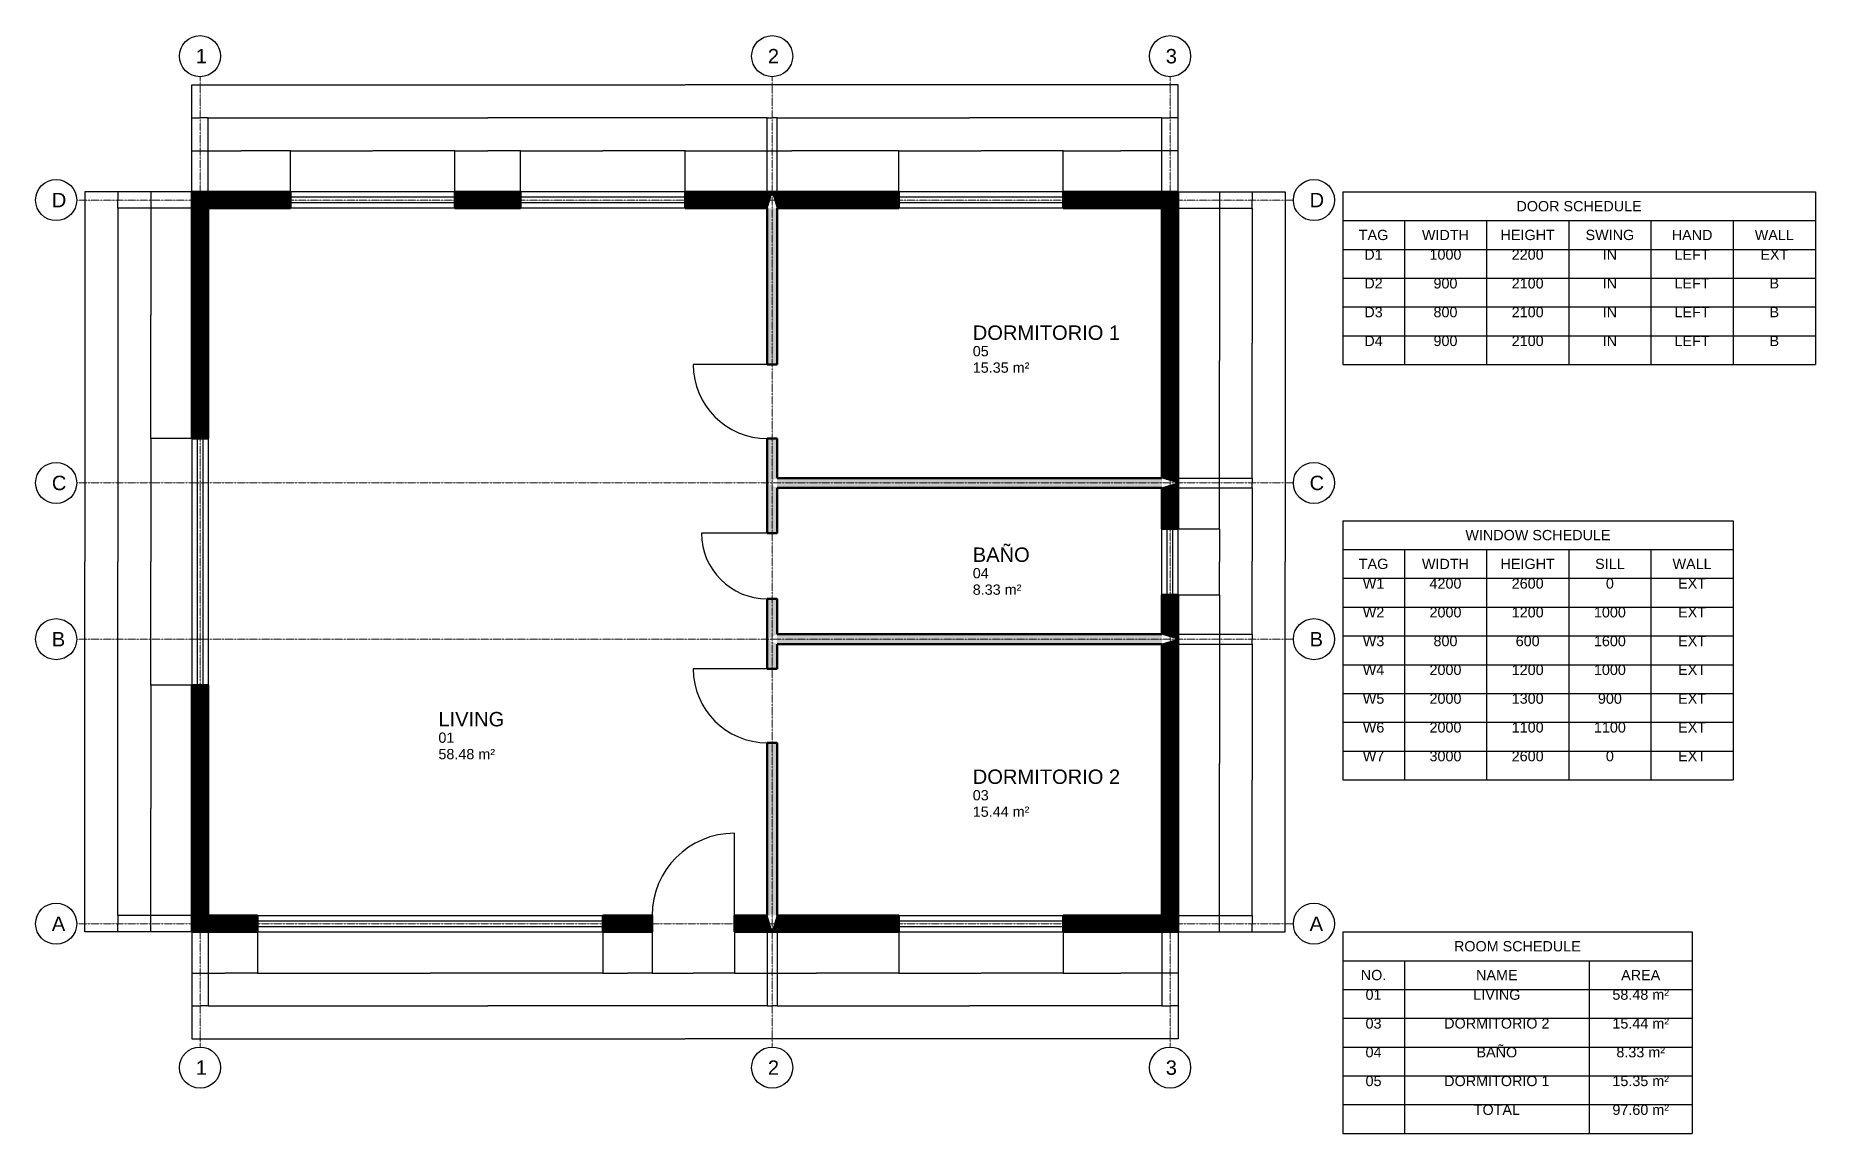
# Model space of a CAD drawing. Header units: millimetres. Extents: x -1900 to 19750, y -2450 to 10900.
import ezdxf

# ---------------------------------------------------------------- set-up
doc = ezdxf.new("R2010")
doc.units = ezdxf.units.MM
doc.header["$MEASUREMENT"] = 0
doc.linetypes.add('CENTER', pattern=[2, 1.25, -0.25, 0.25, -0.25])
for name, color, linetype, lineweight in [('A-DIMEN-T-N', 2, 'Continuous', 18), ('A-DOOR-E-N', 3, 'Continuous', 25), ('A-GRID-E-N', 1, 'CENTER', 18), ('A-ROOM-T-N', 7, 'Continuous', 25), ('A-SYMB-T-N', 7, 'Continuous', 25), ('A-WALL-E-N', 7, 'Continuous', 50), ('A-WALL-H-N', 8, 'Continuous', 13), ('A-WIND-E-N', 4, 'Continuous', 25)]:
    doc.layers.add(name, color=color, linetype=linetype, lineweight=lineweight)
doc.styles.get("Standard").update_dxf_attribs({"font": 'arial.ttf'})
doc.dimstyles.get("Standard").update_dxf_attribs({"dimtxt": 0.18, "dimasz": 0.18, "dimexe": 0.18, "dimexo": 0.0625, "dimgap": 0.09, "dimtad": 0, "dimtih": 1, "dimtoh": 1, "dimdec": 4, "dimzin": 0, "dimdsep": 46, "dimtxsty": 'Standard', "dimcen": 0.09, "dimadec": 0, "dimazin": 0, "dimtfac": 1, "dimtdec": 4, "dimtofl": 0, "dimtmove": 0, "dimatfit": 3, "dimfxl": 1, "dimtolj": 1, "dimtzin": 0, "dimarcsym": 0})
pattern_1 = [(37.5, (0, 0), (-0.0629933581096082, 1.926823769013158), [0, -1.52, 0, -1.7, 0, -1.625]), (7.499999999999999, (0, 0), (1.769776705267727, 2.82214606522974), [0, -0.82, 0, -1.37, 0, -0.525]), (327.5, (-1.229999999999999, 0), (3.114141861751495, 0.0056590535369649), [0, -0.5, 0, -1.8, 0, -2.35]), (317.5, (-1.229999999999999, 0), (3.006126604572293, 0.8776755649342494), [0, -0.25, 0, -1.179999999999999, 0, -1.35])]
pattern_2 = [(45, (0, 0), (-1.767766952966368, 1.767766952966368), [])]

msp = doc.modelspace()

# ---------------------------------------------------------------- texts
at = {"layer": 'A-ROOM-T-N'}
for s, height, p in [('DORMITORIO 1', 175, (9500, 7200)), ('05', 125, (9500, 7000)), ('15.35 m²', 125, (9500, 6800)), ('BAÑO', 175, (9500, 4500)), ('04', 125, (9500, 4300)), ('8.33 m²', 125, (9500, 4100)), ('LIVING', 175, (3000, 2500)), ('01', 125, (3000, 2300)), ('58.48 m²', 125, (3000, 2100)), ('DORMITORIO 2', 175, (9500, 1800)), ('03', 125, (9500, 1600)), ('15.44 m²', 125, (9500, 1400))]:
    msp.add_text(s, height=height, dxfattribs=at).set_placement(p)
at = {"layer": 'A-SYMB-T-N'}
for s, p in [('1', (47.5, 10562.5)), ('2', (7007.5, 10562.5)), ('3', (11847.5, 10562.5)), ('D', (-1702.5, 8812.5)), ('D', (13597.5, 8812.5)), ('C', (-1702.5, 5372.5)), ('C', (13597.5, 5372.5)), ('B', (-1702.5, 3472.5)), ('B', (13597.5, 3472.5)), ('A', (-1702.5, 12.5)), ('A', (13597.5, 12.5)), ('1', (47.5, -1737.5)), ('2', (7007.5, -1737.5)), ('3', (11847.5, -1737.5))]:
    msp.add_text(s, height=175, dxfattribs=at).set_placement(p)

# ---------------------------------------------------------------- blocks, each defined once
blk = doc.blocks.new('*D1')
at = {"layer": 'A-DIMEN-T-N', "color": 0, "lineweight": -2, "transparency": 16777216}
for p, q in [((0, -0.0625), (-3.06e-14, -500.18)), ((800, -0.0625), (800, -500.18)), ((0.1799999999999694, -500), (399.3967053206003, -500)), ((799.82, -500), (400.6032946793997, -500))]:
    blk.add_line(p, q, dxfattribs=at)
at = {"layer": 'A-DIMEN-T-N', "color": 0, "transparency": 16777216}
for points in [[(0.1799999999999694, -499.97), (0.1799999999999694, -500.03), (-3.06e-14, -500)], [(799.82, -499.97), (799.82, -500.03), (800, -500)]]:
    blk.add_solid(points, dxfattribs=at)
at = {"layer": 'Defpoints', "color": 0, "transparency": 16777216}
for p in [(0, 0), (800, 0), (800, -500)]:
    blk.add_point(p, dxfattribs=at)
at = {"layer": 'A-DIMEN-T-N', "color": 0, "transparency": 16777216, "insert": (400, -500), "char_height": 0.18, "attachment_point": 5}
blk.add_mtext('\\A1;800.0000', dxfattribs=at)
blk = doc.blocks.new('*D2')
at = {"layer": 'A-DIMEN-T-N', "color": 0, "lineweight": -2, "transparency": 16777216}
for p, q in [((800, -0.0625), (800, -500.18)), ((5000, -0.0625), (5000, -500.18)), ((800.18, -500), (2899.323281036835, -500)), ((4999.819999999999, -500), (2900.676718963165, -500))]:
    blk.add_line(p, q, dxfattribs=at)
at = {"layer": 'A-DIMEN-T-N', "color": 0, "transparency": 16777216}
for points in [[(800.18, -499.97), (800.18, -500.03), (800, -500)], [(4999.819999999999, -499.97), (4999.819999999999, -500.03), (5000, -500)]]:
    blk.add_solid(points, dxfattribs=at)
at = {"layer": 'Defpoints', "color": 0, "transparency": 16777216}
for p in [(800, 0), (5000, 0), (5000, -500)]:
    blk.add_point(p, dxfattribs=at)
at = {"layer": 'A-DIMEN-T-N', "color": 0, "transparency": 16777216, "insert": (2900, -500), "char_height": 0.18, "attachment_point": 5}
blk.add_mtext('\\A1;4200.0000', dxfattribs=at)
blk = doc.blocks.new('*D3')
at = {"layer": 'A-DIMEN-T-N', "color": 0, "lineweight": -2, "transparency": 16777216}
for p, q in [((5000, -0.0625), (5000, -500.18)), ((5600, -0.0625), (5600, -500.18)), ((5000.18, -500), (5299.396336971351, -500)), ((5599.82, -500), (5300.603663028649, -500))]:
    blk.add_line(p, q, dxfattribs=at)
at = {"layer": 'A-DIMEN-T-N', "color": 0, "transparency": 16777216}
for points in [[(5000.18, -499.97), (5000.18, -500.03), (5000, -500)], [(5599.82, -499.97), (5599.82, -500.03), (5600, -500)]]:
    blk.add_solid(points, dxfattribs=at)
at = {"layer": 'Defpoints', "color": 0, "transparency": 16777216}
for p in [(5000, 0), (5600, 0), (5600, -500)]:
    blk.add_point(p, dxfattribs=at)
at = {"layer": 'A-DIMEN-T-N', "color": 0, "transparency": 16777216, "insert": (5300, -500), "char_height": 0.18, "attachment_point": 5}
blk.add_mtext('\\A1;600.0000', dxfattribs=at)
blk = doc.blocks.new('*D4')
at = {"layer": 'A-DIMEN-T-N', "color": 0, "lineweight": -2, "transparency": 16777216}
for p, q in [((5600, -0.0625), (5600, -500.18)), ((6600, -0.0625), (6600, -500.18)), ((5600.18, -500), (6099.335375170532, -500)), ((6599.82, -500), (6100.664624829469, -500))]:
    blk.add_line(p, q, dxfattribs=at)
at = {"layer": 'A-DIMEN-T-N', "color": 0, "transparency": 16777216}
for points in [[(5600.18, -499.97), (5600.18, -500.03), (5600, -500)], [(6599.82, -499.97), (6599.82, -500.03), (6600, -500)]]:
    blk.add_solid(points, dxfattribs=at)
at = {"layer": 'Defpoints', "color": 0, "transparency": 16777216}
for p in [(5600, 0), (6600, 0), (6600, -500)]:
    blk.add_point(p, dxfattribs=at)
at = {"layer": 'A-DIMEN-T-N', "color": 0, "transparency": 16777216, "insert": (6100, -500), "char_height": 0.18, "attachment_point": 5}
blk.add_mtext('\\A1;1000.0000', dxfattribs=at)
blk = doc.blocks.new('*D5')
at = {"layer": 'A-DIMEN-T-N', "color": 0, "lineweight": -2, "transparency": 16777216}
for p, q in [((6600, -0.0625), (6600, -500.18)), ((8600, -0.0625), (8600, -500.18)), ((6600.18, -500), (7599.32536834925, -500)), ((8599.82, -500), (7600.67463165075, -500))]:
    blk.add_line(p, q, dxfattribs=at)
at = {"layer": 'A-DIMEN-T-N', "color": 0, "transparency": 16777216}
for points in [[(6600.18, -499.97), (6600.18, -500.03), (6600, -500)], [(8599.82, -499.97), (8599.82, -500.03), (8600, -500)]]:
    blk.add_solid(points, dxfattribs=at)
at = {"layer": 'Defpoints', "color": 0, "transparency": 16777216}
for p in [(6600, 0), (8600, 0), (8600, -500)]:
    blk.add_point(p, dxfattribs=at)
at = {"layer": 'A-DIMEN-T-N', "color": 0, "transparency": 16777216, "insert": (7600, -500), "char_height": 0.18, "attachment_point": 5}
blk.add_mtext('\\A1;2000.0000', dxfattribs=at)
blk = doc.blocks.new('*D6')
at = {"layer": 'A-DIMEN-T-N', "color": 0, "lineweight": -2, "transparency": 16777216}
for p, q in [((8600, -0.0625), (8600, -500.18)), ((10600, -0.0625), (10600, -500.18)), ((8600.179999999998, -500), (9599.32536834925, -500)), ((10599.82, -500), (9600.67463165075, -500))]:
    blk.add_line(p, q, dxfattribs=at)
at = {"layer": 'A-DIMEN-T-N', "color": 0, "transparency": 16777216}
for points in [[(8600.179999999998, -499.97), (8600.179999999998, -500.03), (8600, -500)], [(10599.82, -499.97), (10599.82, -500.03), (10600, -500)]]:
    blk.add_solid(points, dxfattribs=at)
at = {"layer": 'Defpoints', "color": 0, "transparency": 16777216}
for p in [(8600, 0), (10600, 0), (10600, -500)]:
    blk.add_point(p, dxfattribs=at)
at = {"layer": 'A-DIMEN-T-N', "color": 0, "transparency": 16777216, "insert": (9600, -500), "char_height": 0.18, "attachment_point": 5}
blk.add_mtext('\\A1;2000.0000', dxfattribs=at)
blk = doc.blocks.new('*D7')
at = {"layer": 'A-DIMEN-T-N', "color": 0, "lineweight": -2, "transparency": 16777216}
for p, q in [((10600, -0.0625), (10600, -500.18)), ((12000, -0.0625), (12000, -500.18)), ((10600.18, -500), (11299.33537517053, -500)), ((11999.82, -500), (11300.66462482947, -500))]:
    blk.add_line(p, q, dxfattribs=at)
at = {"layer": 'A-DIMEN-T-N', "color": 0, "transparency": 16777216}
for points in [[(10600.18, -499.97), (10600.18, -500.03), (10600, -500)], [(11999.82, -499.97), (11999.82, -500.03), (12000, -500)]]:
    blk.add_solid(points, dxfattribs=at)
at = {"layer": 'Defpoints', "color": 0, "transparency": 16777216}
for p in [(10600, 0), (12000, 0), (12000, -500)]:
    blk.add_point(p, dxfattribs=at)
at = {"layer": 'A-DIMEN-T-N', "color": 0, "transparency": 16777216, "insert": (11300, -500), "char_height": 0.18, "attachment_point": 5}
blk.add_mtext('\\A1;1400.0000', dxfattribs=at)
blk = doc.blocks.new('*D8')
at = {"layer": 'A-DIMEN-T-N', "color": 0, "lineweight": -2, "transparency": 16777216}
for p, q in [((0, -0.0625), (-5.51e-14, -900.18)), ((200, -0.0625), (199.9999999999999, -900.18)), ((0.1799999999999449, -900), (99.3952933151432, -900)), ((199.8199999999999, -900), (100.6047066848567, -900))]:
    blk.add_line(p, q, dxfattribs=at)
at = {"layer": 'A-DIMEN-T-N', "color": 0, "transparency": 16777216}
for points in [[(0.1799999999999449, -899.97), (0.1799999999999449, -900.0299999999999), (-5.51e-14, -900)], [(199.8199999999999, -899.97), (199.8199999999999, -900.0299999999999), (199.9999999999999, -900)]]:
    blk.add_solid(points, dxfattribs=at)
at = {"layer": 'Defpoints', "color": 0, "transparency": 16777216}
for p in [(0, 0), (200, 0), (199.9999999999999, -900)]:
    blk.add_point(p, dxfattribs=at)
at = {"layer": 'A-DIMEN-T-N', "color": 0, "transparency": 16777216, "insert": (99.99999999999994, -900), "char_height": 0.18, "attachment_point": 5}
blk.add_mtext('\\A1;200.0000', dxfattribs=at)
blk = doc.blocks.new('*D9')
at = {"layer": 'A-DIMEN-T-N', "color": 0, "lineweight": -2, "transparency": 16777216}
for p, q in [((200, -0.0625), (199.9999999999999, -900.18)), ((7000, -0.0625), (7000, -900.18)), ((200.1799999999999, -900), (3599.326412005457, -900)), ((6999.819999999999, -900), (3600.673587994543, -900))]:
    blk.add_line(p, q, dxfattribs=at)
at = {"layer": 'A-DIMEN-T-N', "color": 0, "transparency": 16777216}
for points in [[(200.1799999999999, -899.97), (200.1799999999999, -900.0299999999999), (199.9999999999999, -900)], [(6999.819999999999, -899.97), (6999.819999999999, -900.0299999999999), (7000, -900)]]:
    blk.add_solid(points, dxfattribs=at)
at = {"layer": 'Defpoints', "color": 0, "transparency": 16777216}
for p in [(200, 0), (7000, 0), (7000, -900)]:
    blk.add_point(p, dxfattribs=at)
at = {"layer": 'A-DIMEN-T-N', "color": 0, "transparency": 16777216, "insert": (3600, -900), "char_height": 0.18, "attachment_point": 5}
blk.add_mtext('\\A1;6800.0000', dxfattribs=at)
blk = doc.blocks.new('*D10')
at = {"layer": 'A-DIMEN-T-N', "color": 0, "lineweight": -2, "transparency": 16777216}
for p, q in [((7000, -0.0625), (7000, -900.18)), ((7120, -0.0625), (7120, -900.18)), ((7000.18, -900), (7059.405300136425, -900)), ((7119.82, -900), (7060.594699863575, -900))]:
    blk.add_line(p, q, dxfattribs=at)
at = {"layer": 'A-DIMEN-T-N', "color": 0, "transparency": 16777216}
for points in [[(7000.18, -899.97), (7000.18, -900.0299999999999), (7000, -900)], [(7119.82, -899.97), (7119.82, -900.0299999999999), (7120, -900)]]:
    blk.add_solid(points, dxfattribs=at)
at = {"layer": 'Defpoints', "color": 0, "transparency": 16777216}
for p in [(7000, 0), (7120, 0), (7120, -900)]:
    blk.add_point(p, dxfattribs=at)
at = {"layer": 'A-DIMEN-T-N', "color": 0, "transparency": 16777216, "insert": (7060, -900), "char_height": 0.18, "attachment_point": 5}
blk.add_mtext('\\A1;120.0000', dxfattribs=at)
blk = doc.blocks.new('*D11')
at = {"layer": 'A-DIMEN-T-N', "color": 0, "lineweight": -2, "transparency": 16777216}
for p, q in [((7120, -0.0625), (7120, -900.18)), ((11800, -0.0625), (11800, -900.18)), ((7120.180000000001, -900), (9459.323281036835, -900)), ((11799.82, -900), (9460.676718963165, -900))]:
    blk.add_line(p, q, dxfattribs=at)
at = {"layer": 'A-DIMEN-T-N', "color": 0, "transparency": 16777216}
for points in [[(7120.180000000001, -899.97), (7120.180000000001, -900.0299999999999), (7120, -900)], [(11799.82, -899.97), (11799.82, -900.0299999999999), (11800, -900)]]:
    blk.add_solid(points, dxfattribs=at)
at = {"layer": 'Defpoints', "color": 0, "transparency": 16777216}
for p in [(7120, 0), (11800, 0), (11800, -900)]:
    blk.add_point(p, dxfattribs=at)
at = {"layer": 'A-DIMEN-T-N', "color": 0, "transparency": 16777216, "insert": (9460, -900), "char_height": 0.18, "attachment_point": 5}
blk.add_mtext('\\A1;4680.0000', dxfattribs=at)
blk = doc.blocks.new('*D12')
at = {"layer": 'A-DIMEN-T-N', "color": 0, "lineweight": -2, "transparency": 16777216}
for p, q in [((11800, -0.0625), (11800, -900.18)), ((12000, -0.0625), (12000, -900.18)), ((11800.18, -900), (11899.39529331514, -900)), ((11999.82, -900), (11900.60470668485, -900))]:
    blk.add_line(p, q, dxfattribs=at)
at = {"layer": 'A-DIMEN-T-N', "color": 0, "transparency": 16777216}
for points in [[(11800.18, -899.97), (11800.18, -900.0299999999999), (11800, -900)], [(11999.82, -899.97), (11999.82, -900.0299999999999), (12000, -900)]]:
    blk.add_solid(points, dxfattribs=at)
at = {"layer": 'Defpoints', "color": 0, "transparency": 16777216}
for p in [(11800, 0), (12000, 0), (12000, -900)]:
    blk.add_point(p, dxfattribs=at)
at = {"layer": 'A-DIMEN-T-N', "color": 0, "transparency": 16777216, "insert": (11900, -900), "char_height": 0.18, "attachment_point": 5}
blk.add_mtext('\\A1;200.0000', dxfattribs=at)
blk = doc.blocks.new('*D13')
at = {"layer": 'A-DIMEN-T-N', "color": 0, "lineweight": -2, "transparency": 16777216}
for p, q in [((0, -0.0625), (-7.96e-14, -1300.18)), ((12000, -0.0625), (12000, -1300.18)), ((0.1799999999999204, -1300), (5999.265450204639, -1300)), ((11999.82, -1300), (6000.734549795361, -1300))]:
    blk.add_line(p, q, dxfattribs=at)
at = {"layer": 'A-DIMEN-T-N', "color": 0, "transparency": 16777216}
for points in [[(0.1799999999999204, -1299.97), (0.1799999999999204, -1300.03), (-7.96e-14, -1300)], [(11999.82, -1299.97), (11999.82, -1300.03), (12000, -1300)]]:
    blk.add_solid(points, dxfattribs=at)
at = {"layer": 'Defpoints', "color": 0, "transparency": 16777216}
for p in [(0, 0), (12000, 0), (12000, -1300)]:
    blk.add_point(p, dxfattribs=at)
at = {"layer": 'A-DIMEN-T-N', "color": 0, "transparency": 16777216, "insert": (6000, -1300), "char_height": 0.18, "attachment_point": 5}
blk.add_mtext('\\A1;12000.0000', dxfattribs=at)
blk = doc.blocks.new('*D14')
at = {"layer": 'A-DIMEN-T-N', "color": 0, "lineweight": -2, "transparency": 16777216}
for p, q in [((-0.0625, 3000.000000000001), (-500.180000000001, 3000.000000000001)), ((-500.000000000001, 2999.820000000001), (-500.0000000000007, 1500.181964529332)), ((-500.0000000000003, 0.1799999999999196), (-500.0000000000007, 1499.818035470669)), ((-0.0625, 0), (-500.1800000000003, -8.04e-14))]:
    blk.add_line(p, q, dxfattribs=at)
at = {"layer": 'A-DIMEN-T-N', "color": 0, "transparency": 16777216}
for points in [[(-500.0300000000009, 2999.820000000001), (-499.970000000001, 2999.820000000001), (-500.000000000001, 3000.000000000001)], [(-500.0300000000002, 0.1799999999999196), (-499.9700000000003, 0.1799999999999196), (-500.0000000000003, -8.04e-14)]]:
    blk.add_solid(points, dxfattribs=at)
at = {"layer": 'Defpoints', "color": 0, "transparency": 16777216}
for p in [(-500.000000000001, 3000.000000000001), (0, 3000.000000000001), (0, 0)]:
    blk.add_point(p, dxfattribs=at)
at = {"layer": 'A-DIMEN-T-N', "color": 0, "transparency": 16777216, "insert": (-500, 1500), "char_height": 0.18, "attachment_point": 5}
blk.add_mtext('\\A1;3000.0000', dxfattribs=at)
blk = doc.blocks.new('*D15')
at = {"layer": 'A-DIMEN-T-N', "color": 0, "lineweight": -2, "transparency": 16777216}
for p, q in [((-0.0625, 6000.000000000002), (-500.180000000001, 6000.000000000002)), ((-500.0000000000009, 5999.820000000002), (-500.0000000000007, 4500.181964529332)), ((-500.0000000000003, 3000.180000000001), (-500.0000000000007, 4499.818035470669)), ((-0.0625, 3000.000000000001), (-500.1800000000003, 3000.000000000001))]:
    blk.add_line(p, q, dxfattribs=at)
at = {"layer": 'A-DIMEN-T-N', "color": 0, "transparency": 16777216}
for points in [[(-500.0300000000009, 5999.820000000002), (-499.970000000001, 5999.820000000002), (-500.0000000000009, 6000.000000000002)], [(-500.0300000000002, 3000.180000000001), (-499.9700000000003, 3000.180000000001), (-500.0000000000003, 3000.000000000001)]]:
    blk.add_solid(points, dxfattribs=at)
at = {"layer": 'Defpoints', "color": 0, "transparency": 16777216}
for p in [(-500.0000000000009, 6000.000000000002), (0, 6000.000000000002), (0, 3000.000000000001)]:
    blk.add_point(p, dxfattribs=at)
at = {"layer": 'A-DIMEN-T-N', "color": 0, "transparency": 16777216, "insert": (-499.9999999999992, 4500), "char_height": 0.18, "attachment_point": 5}
blk.add_mtext('\\A1;3000.0000', dxfattribs=at)
blk = doc.blocks.new('*D16')
at = {"layer": 'A-DIMEN-T-N', "color": 0, "lineweight": -2, "transparency": 16777216}
for p, q in [((-0.0625, 9000.000000000005), (-500.180000000001, 9000.000000000005)), ((-500.000000000001, 8999.820000000005), (-500.0000000000007, 7500.181964529335)), ((-500.0000000000003, 6000.180000000002), (-500.0000000000007, 7499.818035470672)), ((-0.0625, 6000.000000000002), (-500.1800000000003, 6000.000000000002))]:
    blk.add_line(p, q, dxfattribs=at)
at = {"layer": 'A-DIMEN-T-N', "color": 0, "transparency": 16777216}
for points in [[(-500.0300000000009, 8999.820000000005), (-499.970000000001, 8999.820000000005), (-500.000000000001, 9000.000000000005)], [(-500.0300000000002, 6000.180000000002), (-499.9700000000003, 6000.180000000002), (-500.0000000000003, 6000.000000000002)]]:
    blk.add_solid(points, dxfattribs=at)
at = {"layer": 'Defpoints', "color": 0, "transparency": 16777216}
for p in [(-500.000000000001, 9000.000000000005), (0, 9000.000000000005), (0, 6000.000000000002)]:
    blk.add_point(p, dxfattribs=at)
at = {"layer": 'A-DIMEN-T-N', "color": 0, "transparency": 16777216, "insert": (-499.9999999999984, 7500.000000000001), "char_height": 0.18, "attachment_point": 5}
blk.add_mtext('\\A1;3000.0000', dxfattribs=at)
blk = doc.blocks.new('*D17')
at = {"layer": 'A-DIMEN-T-N', "color": 0, "lineweight": -2, "transparency": 16777216}
for p, q in [((-0.0625, 200.0000000000001), (-900.1800000000013, 200)), ((-0.0625, 0), (-900.1800000000013, -1.448e-13)), ((-900.0000000000014, 199.8199999999999), (-900.0000000000014, 100.1819031377898)), ((-900.0000000000014, 0.1799999999998553), (-900.0000000000014, 99.81809686221001))]:
    blk.add_line(p, q, dxfattribs=at)
at = {"layer": 'A-DIMEN-T-N', "color": 0, "transparency": 16777216}
for points in [[(-900.0300000000013, 199.8199999999999), (-899.9700000000014, 199.8199999999999), (-900.0000000000014, 200)], [(-900.0300000000013, 0.1799999999998553), (-899.9700000000014, 0.1799999999998553), (-900.0000000000014, -1.447e-13)]]:
    blk.add_solid(points, dxfattribs=at)
at = {"layer": 'Defpoints', "color": 0, "transparency": 16777216}
for p in [(-900.0000000000014, 200), (0, 200.0000000000001), (0, 0)]:
    blk.add_point(p, dxfattribs=at)
at = {"layer": 'A-DIMEN-T-N', "color": 0, "transparency": 16777216, "insert": (-900.0000000000013, 100.0000000000001), "char_height": 0.18, "attachment_point": 5}
blk.add_mtext('\\A1;200.0000', dxfattribs=at)
blk = doc.blocks.new('*D18')
at = {"layer": 'A-DIMEN-T-N', "color": 0, "lineweight": -2, "transparency": 16777216}
for p, q in [((-0.0625, 8800.000000000004), (-900.1800000000022, 8800.000000000004)), ((-900.0000000000023, 8799.820000000003), (-900.0000000000014, 4500.181903137792)), ((-900.0000000000003, 200.18), (-900.0000000000014, 4499.818096862212)), ((-0.0625, 200.0000000000001), (-900.1800000000002, 200))]:
    blk.add_line(p, q, dxfattribs=at)
at = {"layer": 'A-DIMEN-T-N', "color": 0, "transparency": 16777216}
for points in [[(-900.0300000000022, 8799.820000000003), (-899.9700000000023, 8799.820000000003), (-900.0000000000023, 8800.000000000004)], [(-900.0300000000002, 200.18), (-899.9700000000004, 200.18), (-900.0000000000003, 200)]]:
    blk.add_solid(points, dxfattribs=at)
at = {"layer": 'Defpoints', "color": 0, "transparency": 16777216}
for p in [(-900.0000000000023, 8800.000000000004), (0, 8800.000000000004), (0, 200.0000000000001)]:
    blk.add_point(p, dxfattribs=at)
at = {"layer": 'A-DIMEN-T-N', "color": 0, "transparency": 16777216, "insert": (-899.9999999999998, 4500), "char_height": 0.18, "attachment_point": 5}
blk.add_mtext('\\A1;8600.0000', dxfattribs=at)
blk = doc.blocks.new('*D19')
at = {"layer": 'A-DIMEN-T-N', "color": 0, "lineweight": -2, "transparency": 16777216}
for p, q in [((-0.0625, 9000.000000000005), (-900.1800000000015, 9000.000000000005)), ((-900.0000000000014, 8999.820000000005), (-900.0000000000014, 8900.181903137793)), ((-900.0000000000014, 8800.180000000004), (-900.0000000000014, 8899.818096862215)), ((-0.0625, 8800.000000000004), (-900.1800000000013, 8800.000000000004))]:
    blk.add_line(p, q, dxfattribs=at)
at = {"layer": 'A-DIMEN-T-N', "color": 0, "transparency": 16777216}
for points in [[(-900.0300000000015, 8999.820000000005), (-899.9700000000014, 8999.820000000005), (-900.0000000000014, 9000.000000000005)], [(-900.0300000000013, 8800.180000000004), (-899.9700000000014, 8800.180000000004), (-900.0000000000014, 8800.000000000004)]]:
    blk.add_solid(points, dxfattribs=at)
at = {"layer": 'Defpoints', "color": 0, "transparency": 16777216}
for p in [(-900.0000000000014, 9000.000000000005), (0, 9000.000000000005), (0, 8800.000000000004)]:
    blk.add_point(p, dxfattribs=at)
at = {"layer": 'A-DIMEN-T-N', "color": 0, "transparency": 16777216, "insert": (-899.9999999999985, 8900.000000000002), "char_height": 0.18, "attachment_point": 5}
blk.add_mtext('\\A1;200.0000', dxfattribs=at)
blk = doc.blocks.new('*D20')
at = {"layer": 'A-DIMEN-T-N', "color": 0, "lineweight": -2, "transparency": 16777216}
for p, q in [((-0.0625, 9000.000000000005), (-1300.180000000002, 9000.000000000005)), ((-1300.000000000002, 8999.820000000005), (-1300.000000000001, 4500.181903137792)), ((-1300, 0.179999999999791), (-1300.000000000001, 4499.818096862212)), ((-0.0625, 0), (-1300.18, -2.091e-13))]:
    blk.add_line(p, q, dxfattribs=at)
at = {"layer": 'A-DIMEN-T-N', "color": 0, "transparency": 16777216}
for points in [[(-1300.030000000002, 8999.820000000005), (-1299.970000000002, 8999.820000000005), (-1300.000000000002, 9000.000000000005)], [(-1300.03, 0.179999999999791), (-1299.97, 0.179999999999791), (-1300, -2.091e-13)]]:
    blk.add_solid(points, dxfattribs=at)
at = {"layer": 'Defpoints', "color": 0, "transparency": 16777216}
for p in [(-1300.000000000002, 9000.000000000005), (0, 9000.000000000005), (0, 0)]:
    blk.add_point(p, dxfattribs=at)
at = {"layer": 'A-DIMEN-T-N', "color": 0, "transparency": 16777216, "insert": (-1300, 4500), "char_height": 0.18, "attachment_point": 5}
blk.add_mtext('\\A1;9000.0000', dxfattribs=at)
blk = doc.blocks.new('*D21')
at = {"layer": 'A-DIMEN-T-N', "color": 0, "lineweight": -2, "transparency": 16777216}
for p, q in [((0, 9000.0625), (3.06e-14, 9500.18)), ((0.1800000000000306, 9500), (599.3353751705321, 9500)), ((1199.82, 9500), (600.6646248294678, 9500)), ((1200, 9000.0625), (1200, 9500.18))]:
    blk.add_line(p, q, dxfattribs=at)
at = {"layer": 'A-DIMEN-T-N', "color": 0, "transparency": 16777216}
for points in [[(0.1800000000000306, 9500.03), (0.1800000000000306, 9499.97), (3.06e-14, 9500)], [(1199.82, 9500.03), (1199.82, 9499.97), (1200, 9500)]]:
    blk.add_solid(points, dxfattribs=at)
at = {"layer": 'Defpoints', "color": 0, "transparency": 16777216}
for p in [(1200, 9500), (0, 9000), (1200, 9000)]:
    blk.add_point(p, dxfattribs=at)
at = {"layer": 'A-DIMEN-T-N', "color": 0, "transparency": 16777216, "insert": (600, 9500), "char_height": 0.18, "attachment_point": 5}
blk.add_mtext('\\A1;1200.0000', dxfattribs=at)
blk = doc.blocks.new('*D22')
at = {"layer": 'A-DIMEN-T-N', "color": 0, "lineweight": -2, "transparency": 16777216}
for p, q in [((1200, 9000.0625), (1200, 9500.18)), ((1200.18, 9500), (2199.32536834925, 9500)), ((3199.82, 9500), (2200.67463165075, 9500)), ((3200, 9000.0625), (3200, 9500.18))]:
    blk.add_line(p, q, dxfattribs=at)
at = {"layer": 'A-DIMEN-T-N', "color": 0, "transparency": 16777216}
for points in [[(1200.18, 9500.03), (1200.18, 9499.97), (1200, 9500)], [(3199.82, 9500.03), (3199.82, 9499.97), (3200, 9500)]]:
    blk.add_solid(points, dxfattribs=at)
at = {"layer": 'Defpoints', "color": 0, "transparency": 16777216}
for p in [(3200, 9500), (1200, 9000), (3200, 9000)]:
    blk.add_point(p, dxfattribs=at)
at = {"layer": 'A-DIMEN-T-N', "color": 0, "transparency": 16777216, "insert": (2200, 9500), "char_height": 0.18, "attachment_point": 5}
blk.add_mtext('\\A1;2000.0000', dxfattribs=at)
blk = doc.blocks.new('*D23')
at = {"layer": 'A-DIMEN-T-N', "color": 0, "lineweight": -2, "transparency": 16777216}
for p, q in [((3200, 9000.0625), (3200, 9500.18)), ((3200.18, 9500), (3599.3967053206, 9500)), ((3999.820000000001, 9500), (3600.6032946794, 9500)), ((4000, 9000.0625), (4000, 9500.18))]:
    blk.add_line(p, q, dxfattribs=at)
at = {"layer": 'A-DIMEN-T-N', "color": 0, "transparency": 16777216}
for points in [[(3200.18, 9500.03), (3200.18, 9499.97), (3200, 9500)], [(3999.820000000001, 9500.03), (3999.820000000001, 9499.97), (4000, 9500)]]:
    blk.add_solid(points, dxfattribs=at)
at = {"layer": 'Defpoints', "color": 0, "transparency": 16777216}
for p in [(4000, 9500), (3200, 9000), (4000, 9000)]:
    blk.add_point(p, dxfattribs=at)
at = {"layer": 'A-DIMEN-T-N', "color": 0, "transparency": 16777216, "insert": (3600, 9500), "char_height": 0.18, "attachment_point": 5}
blk.add_mtext('\\A1;800.0000', dxfattribs=at)
blk = doc.blocks.new('*D24')
at = {"layer": 'A-DIMEN-T-N', "color": 0, "lineweight": -2, "transparency": 16777216}
for p, q in [((4000, 9000.0625), (4000, 9500.18)), ((4000.179999999999, 9500), (4999.32536834925, 9500)), ((5999.819999999999, 9500), (5000.674631650751, 9500)), ((6000, 9000.0625), (6000, 9500.18))]:
    blk.add_line(p, q, dxfattribs=at)
at = {"layer": 'A-DIMEN-T-N', "color": 0, "transparency": 16777216}
for points in [[(4000.179999999999, 9500.03), (4000.179999999999, 9499.97), (4000, 9500)], [(5999.819999999999, 9500.03), (5999.819999999999, 9499.97), (6000, 9500)]]:
    blk.add_solid(points, dxfattribs=at)
at = {"layer": 'Defpoints', "color": 0, "transparency": 16777216}
for p in [(6000, 9500), (4000, 9000), (6000, 9000)]:
    blk.add_point(p, dxfattribs=at)
at = {"layer": 'A-DIMEN-T-N', "color": 0, "transparency": 16777216, "insert": (5000, 9500), "char_height": 0.18, "attachment_point": 5}
blk.add_mtext('\\A1;2000.0000', dxfattribs=at)
blk = doc.blocks.new('*D25')
at = {"layer": 'A-DIMEN-T-N', "color": 0, "lineweight": -2, "transparency": 16777216}
for p, q in [((6000, 9000.0625), (6000, 9500.18)), ((6000.18, 9500), (7299.32536834925, 9500)), ((8599.82, 9500), (7300.67463165075, 9500)), ((8600, 9000.0625), (8600, 9500.18))]:
    blk.add_line(p, q, dxfattribs=at)
at = {"layer": 'A-DIMEN-T-N', "color": 0, "transparency": 16777216}
for points in [[(6000.18, 9500.03), (6000.18, 9499.97), (6000, 9500)], [(8599.82, 9500.03), (8599.82, 9499.97), (8600, 9500)]]:
    blk.add_solid(points, dxfattribs=at)
at = {"layer": 'Defpoints', "color": 0, "transparency": 16777216}
for p in [(8600, 9500), (6000, 9000), (8600, 9000)]:
    blk.add_point(p, dxfattribs=at)
at = {"layer": 'A-DIMEN-T-N', "color": 0, "transparency": 16777216, "insert": (7300, 9500), "char_height": 0.18, "attachment_point": 5}
blk.add_mtext('\\A1;2600.0000', dxfattribs=at)
blk = doc.blocks.new('*D26')
at = {"layer": 'A-DIMEN-T-N', "color": 0, "lineweight": -2, "transparency": 16777216}
for p, q in [((8600, 9000.0625), (8600, 9500.18)), ((8600.179999999998, 9500), (9599.32536834925, 9500)), ((10599.82, 9500), (9600.67463165075, 9500)), ((10600, 9000.0625), (10600, 9500.18))]:
    blk.add_line(p, q, dxfattribs=at)
at = {"layer": 'A-DIMEN-T-N', "color": 0, "transparency": 16777216}
for points in [[(8600.179999999998, 9500.03), (8600.179999999998, 9499.97), (8600, 9500)], [(10599.82, 9500.03), (10599.82, 9499.97), (10600, 9500)]]:
    blk.add_solid(points, dxfattribs=at)
at = {"layer": 'Defpoints', "color": 0, "transparency": 16777216}
for p in [(10600, 9500), (8600, 9000), (10600, 9000)]:
    blk.add_point(p, dxfattribs=at)
at = {"layer": 'A-DIMEN-T-N', "color": 0, "transparency": 16777216, "insert": (9600, 9500), "char_height": 0.18, "attachment_point": 5}
blk.add_mtext('\\A1;2000.0000', dxfattribs=at)
blk = doc.blocks.new('*D27')
at = {"layer": 'A-DIMEN-T-N', "color": 0, "lineweight": -2, "transparency": 16777216}
for p, q in [((10600, 9000.0625), (10600, 9500.18)), ((10600.18, 9500), (11299.33537517053, 9500)), ((11999.82, 9500), (11300.66462482947, 9500)), ((12000, 9000.0625), (12000, 9500.18))]:
    blk.add_line(p, q, dxfattribs=at)
at = {"layer": 'A-DIMEN-T-N', "color": 0, "transparency": 16777216}
for points in [[(10600.18, 9500.03), (10600.18, 9499.97), (10600, 9500)], [(11999.82, 9500.03), (11999.82, 9499.97), (12000, 9500)]]:
    blk.add_solid(points, dxfattribs=at)
at = {"layer": 'Defpoints', "color": 0, "transparency": 16777216}
for p in [(12000, 9500), (10600, 9000), (12000, 9000)]:
    blk.add_point(p, dxfattribs=at)
at = {"layer": 'A-DIMEN-T-N', "color": 0, "transparency": 16777216, "insert": (11300, 9500), "char_height": 0.18, "attachment_point": 5}
blk.add_mtext('\\A1;1400.0000', dxfattribs=at)
blk = doc.blocks.new('*D28')
at = {"layer": 'A-DIMEN-T-N', "color": 0, "lineweight": -2, "transparency": 16777216}
for p, q in [((0, 9000.0625), (5.51e-14, 9900.18)), ((0.1800000000000551, 9900), (99.3952933151433, 9900)), ((199.82, 9900), (100.6047066848568, 9900)), ((200, 9000.0625), (200, 9900.18))]:
    blk.add_line(p, q, dxfattribs=at)
at = {"layer": 'A-DIMEN-T-N', "color": 0, "transparency": 16777216}
for points in [[(0.1800000000000551, 9900.03), (0.1800000000000551, 9899.97), (5.51e-14, 9900)], [(199.82, 9900.03), (199.82, 9899.97), (200, 9900)]]:
    blk.add_solid(points, dxfattribs=at)
at = {"layer": 'Defpoints', "color": 0, "transparency": 16777216}
for p in [(200, 9900), (0, 9000), (200, 9000)]:
    blk.add_point(p, dxfattribs=at)
at = {"layer": 'A-DIMEN-T-N', "color": 0, "transparency": 16777216, "insert": (100, 9900), "char_height": 0.18, "attachment_point": 5}
blk.add_mtext('\\A1;200.0000', dxfattribs=at)
blk = doc.blocks.new('*D29')
at = {"layer": 'A-DIMEN-T-N', "color": 0, "lineweight": -2, "transparency": 16777216}
for p, q in [((200, 9000.0625), (200, 9900.18)), ((200.1800000000001, 9900), (3599.326412005457, 9900)), ((6999.819999999999, 9900), (3600.673587994543, 9900)), ((7000, 9000.0625), (7000, 9900.18))]:
    blk.add_line(p, q, dxfattribs=at)
at = {"layer": 'A-DIMEN-T-N', "color": 0, "transparency": 16777216}
for points in [[(200.1800000000001, 9900.03), (200.1800000000001, 9899.97), (200, 9900)], [(6999.819999999999, 9900.03), (6999.819999999999, 9899.97), (7000, 9900)]]:
    blk.add_solid(points, dxfattribs=at)
at = {"layer": 'Defpoints', "color": 0, "transparency": 16777216}
for p in [(7000, 9900), (200, 9000), (7000, 9000)]:
    blk.add_point(p, dxfattribs=at)
at = {"layer": 'A-DIMEN-T-N', "color": 0, "transparency": 16777216, "insert": (3600, 9900), "char_height": 0.18, "attachment_point": 5}
blk.add_mtext('\\A1;6800.0000', dxfattribs=at)
blk = doc.blocks.new('*D30')
at = {"layer": 'A-DIMEN-T-N', "color": 0, "lineweight": -2, "transparency": 16777216}
for p, q in [((7000, 9000.0625), (7000, 9900.18)), ((7000.18, 9900), (7059.405300136425, 9900)), ((7119.82, 9900), (7060.594699863575, 9900)), ((7120, 9000.0625), (7120, 9900.18))]:
    blk.add_line(p, q, dxfattribs=at)
at = {"layer": 'A-DIMEN-T-N', "color": 0, "transparency": 16777216}
for points in [[(7000.18, 9900.03), (7000.18, 9899.97), (7000, 9900)], [(7119.82, 9900.03), (7119.82, 9899.97), (7120, 9900)]]:
    blk.add_solid(points, dxfattribs=at)
at = {"layer": 'Defpoints', "color": 0, "transparency": 16777216}
for p in [(7120, 9900), (7000, 9000), (7120, 9000)]:
    blk.add_point(p, dxfattribs=at)
at = {"layer": 'A-DIMEN-T-N', "color": 0, "transparency": 16777216, "insert": (7060, 9900), "char_height": 0.18, "attachment_point": 5}
blk.add_mtext('\\A1;120.0000', dxfattribs=at)
blk = doc.blocks.new('*D31')
at = {"layer": 'A-DIMEN-T-N', "color": 0, "lineweight": -2, "transparency": 16777216}
for p, q in [((7120, 9000.0625), (7120, 9900.18)), ((7120.180000000001, 9900), (9459.323281036835, 9900)), ((11799.82, 9900), (9460.676718963165, 9900)), ((11800, 9000.0625), (11800, 9900.18))]:
    blk.add_line(p, q, dxfattribs=at)
at = {"layer": 'A-DIMEN-T-N', "color": 0, "transparency": 16777216}
for points in [[(7120.180000000001, 9900.03), (7120.180000000001, 9899.97), (7120, 9900)], [(11799.82, 9900.03), (11799.82, 9899.97), (11800, 9900)]]:
    blk.add_solid(points, dxfattribs=at)
at = {"layer": 'Defpoints', "color": 0, "transparency": 16777216}
for p in [(11800, 9900), (7120, 9000), (11800, 9000)]:
    blk.add_point(p, dxfattribs=at)
at = {"layer": 'A-DIMEN-T-N', "color": 0, "transparency": 16777216, "insert": (9460, 9900), "char_height": 0.18, "attachment_point": 5}
blk.add_mtext('\\A1;4680.0000', dxfattribs=at)
blk = doc.blocks.new('*D32')
at = {"layer": 'A-DIMEN-T-N', "color": 0, "lineweight": -2, "transparency": 16777216}
for p, q in [((11800, 9000.0625), (11800, 9900.18)), ((11800.18, 9900), (11899.39529331514, 9900)), ((11999.82, 9900), (11900.60470668485, 9900)), ((12000, 9000.0625), (12000, 9900.18))]:
    blk.add_line(p, q, dxfattribs=at)
at = {"layer": 'A-DIMEN-T-N', "color": 0, "transparency": 16777216}
for points in [[(11800.18, 9900.03), (11800.18, 9899.97), (11800, 9900)], [(11999.82, 9900.03), (11999.82, 9899.97), (12000, 9900)]]:
    blk.add_solid(points, dxfattribs=at)
at = {"layer": 'Defpoints', "color": 0, "transparency": 16777216}
for p in [(12000, 9900), (11800, 9000), (12000, 9000)]:
    blk.add_point(p, dxfattribs=at)
at = {"layer": 'A-DIMEN-T-N', "color": 0, "transparency": 16777216, "insert": (11900, 9900), "char_height": 0.18, "attachment_point": 5}
blk.add_mtext('\\A1;200.0000', dxfattribs=at)
blk = doc.blocks.new('*D33')
at = {"layer": 'A-DIMEN-T-N', "color": 0, "lineweight": -2, "transparency": 16777216}
for p, q in [((0, 9000.0625), (7.96e-14, 10300.18)), ((0.1800000000000796, 10300), (5999.265450204639, 10300)), ((11999.82, 10300), (6000.734549795361, 10300)), ((12000, 9000.0625), (12000, 10300.18))]:
    blk.add_line(p, q, dxfattribs=at)
at = {"layer": 'A-DIMEN-T-N', "color": 0, "transparency": 16777216}
for points in [[(0.1800000000000796, 10300.03), (0.1800000000000796, 10299.97), (7.96e-14, 10300)], [(11999.82, 10300.03), (11999.82, 10299.97), (12000, 10300)]]:
    blk.add_solid(points, dxfattribs=at)
at = {"layer": 'Defpoints', "color": 0, "transparency": 16777216}
for p in [(12000, 10300), (0, 9000), (12000, 9000)]:
    blk.add_point(p, dxfattribs=at)
at = {"layer": 'A-DIMEN-T-N', "color": 0, "transparency": 16777216, "insert": (6000, 10300), "char_height": 0.18, "attachment_point": 5}
blk.add_mtext('\\A1;12000.0000', dxfattribs=at)
blk = doc.blocks.new('*D34')
at = {"layer": 'A-DIMEN-T-N', "color": 0, "lineweight": -2, "transparency": 16777216}
for p, q in [((12000.0625, 4100.000000000002), (12500.18000000002, 4100.000000000002)), ((12500.00000000002, 4099.820000000002), (12500.00000000002, 2050.181903137791)), ((12500.00000000002, 0.1800000000000804), (12500.00000000002, 2049.818096862211)), ((12000.0625, 0), (12500.18000000002, 8.04e-14))]:
    blk.add_line(p, q, dxfattribs=at)
at = {"layer": 'A-DIMEN-T-N', "color": 0, "transparency": 16777216}
for points in [[(12499.97000000002, 4099.820000000002), (12500.03000000002, 4099.820000000002), (12500.00000000002, 4100.000000000002)], [(12499.97000000002, 0.1800000000000804), (12500.03000000002, 0.1800000000000804), (12500.00000000002, 8.04e-14)]]:
    blk.add_solid(points, dxfattribs=at)
at = {"layer": 'Defpoints', "color": 0, "transparency": 16777216}
for p in [(12000, 4100.000000000002), (12500.00000000002, 4100.000000000002), (12000, 0)]:
    blk.add_point(p, dxfattribs=at)
at = {"layer": 'A-DIMEN-T-N', "color": 0, "transparency": 16777216, "insert": (12500.00000000001, 2049.999999999997), "char_height": 0.18, "attachment_point": 5}
blk.add_mtext('\\A1;4100.0000', dxfattribs=at)
blk = doc.blocks.new('*D35')
at = {"layer": 'A-DIMEN-T-N', "color": 0, "lineweight": -2, "transparency": 16777216}
for p, q in [((12000.0625, 4900.000000000002), (12500.18000000002, 4900.000000000002)), ((12500.00000000002, 4899.820000000001), (12500.00000000002, 4500.181903137792)), ((12500.00000000002, 4100.180000000002), (12500.00000000002, 4499.818096862212)), ((12000.0625, 4100.000000000002), (12500.18000000002, 4100.000000000002))]:
    blk.add_line(p, q, dxfattribs=at)
at = {"layer": 'A-DIMEN-T-N', "color": 0, "transparency": 16777216}
for points in [[(12499.97000000002, 4899.820000000001), (12500.03000000002, 4899.820000000001), (12500.00000000002, 4900.000000000002)], [(12499.97000000002, 4100.180000000002), (12500.03000000002, 4100.180000000002), (12500.00000000002, 4100.000000000002)]]:
    blk.add_solid(points, dxfattribs=at)
at = {"layer": 'Defpoints', "color": 0, "transparency": 16777216}
for p in [(12000, 4900.000000000002), (12500.00000000002, 4900.000000000002), (12000, 4100.000000000002)]:
    blk.add_point(p, dxfattribs=at)
at = {"layer": 'A-DIMEN-T-N', "color": 0, "transparency": 16777216, "insert": (12500.00000000002, 4499.999999999997), "char_height": 0.18, "attachment_point": 5}
blk.add_mtext('\\A1;800.0000', dxfattribs=at)
blk = doc.blocks.new('*D36')
at = {"layer": 'A-DIMEN-T-N', "color": 0, "lineweight": -2, "transparency": 16777216}
for p, q in [((12000.0625, 9000.000000000005), (12500.18000000002, 9000.000000000005)), ((12500.00000000002, 8999.820000000005), (12500.00000000002, 6950.181903137793)), ((12500.00000000002, 4900.180000000002), (12500.00000000002, 6949.818096862213)), ((12000.0625, 4900.000000000002), (12500.18000000002, 4900.000000000002))]:
    blk.add_line(p, q, dxfattribs=at)
at = {"layer": 'A-DIMEN-T-N', "color": 0, "transparency": 16777216}
for points in [[(12499.97000000002, 8999.820000000005), (12500.03000000002, 8999.820000000005), (12500.00000000002, 9000.000000000005)], [(12499.97000000002, 4900.180000000002), (12500.03000000002, 4900.180000000002), (12500.00000000002, 4900.000000000002)]]:
    blk.add_solid(points, dxfattribs=at)
at = {"layer": 'Defpoints', "color": 0, "transparency": 16777216}
for p in [(12000, 9000.000000000005), (12500.00000000002, 9000.000000000005), (12000, 4900.000000000002)]:
    blk.add_point(p, dxfattribs=at)
at = {"layer": 'A-DIMEN-T-N', "color": 0, "transparency": 16777216, "insert": (12500.00000000002, 6949.999999999999), "char_height": 0.18, "attachment_point": 5}
blk.add_mtext('\\A1;4100.0000', dxfattribs=at)
blk = doc.blocks.new('*D37')
at = {"layer": 'A-DIMEN-T-N', "color": 0, "lineweight": -2, "transparency": 16777216}
for p, q in [((12000.0625, 200.0000000000001), (12900.18000000002, 200.0000000000003)), ((12000.0625, 0), (12900.18000000002, 1.448e-13)), ((12900.00000000002, 199.8200000000002), (12900.00000000002, 100.1819031377901)), ((12900.00000000002, 0.1800000000001447), (12900.00000000002, 99.8180968622103))]:
    blk.add_line(p, q, dxfattribs=at)
at = {"layer": 'A-DIMEN-T-N', "color": 0, "transparency": 16777216}
for points in [[(12899.97000000002, 199.8200000000002), (12900.03000000002, 199.8200000000002), (12900.00000000002, 200.0000000000003)], [(12899.97000000002, 0.1800000000001447), (12900.03000000002, 0.1800000000001447), (12900.00000000002, 1.447e-13)]]:
    blk.add_solid(points, dxfattribs=at)
at = {"layer": 'Defpoints', "color": 0, "transparency": 16777216}
for p in [(12000, 200.0000000000001), (12000, 0), (12900.00000000002, 200.0000000000003)]:
    blk.add_point(p, dxfattribs=at)
at = {"layer": 'A-DIMEN-T-N', "color": 0, "transparency": 16777216, "insert": (12900.00000000002, 99.9999999999965), "char_height": 0.18, "attachment_point": 5}
blk.add_mtext('\\A1;200.0000', dxfattribs=at)
blk = doc.blocks.new('*D38')
at = {"layer": 'A-DIMEN-T-N', "color": 0, "lineweight": -2, "transparency": 16777216}
for p, q in [((12000.0625, 3500.000000000002), (12900.18000000002, 3500.000000000002)), ((12900.00000000002, 3499.820000000002), (12900.00000000002, 1850.181964529333)), ((12900.00000000002, 200.1800000000002), (12900.00000000002, 1849.81803547067)), ((12000.0625, 200.0000000000001), (12900.18000000002, 200.0000000000003))]:
    blk.add_line(p, q, dxfattribs=at)
at = {"layer": 'A-DIMEN-T-N', "color": 0, "transparency": 16777216}
for points in [[(12899.97000000002, 3499.820000000002), (12900.03000000002, 3499.820000000002), (12900.00000000002, 3500.000000000002)], [(12899.97000000002, 200.1800000000002), (12900.03000000002, 200.1800000000002), (12900.00000000002, 200.0000000000003)]]:
    blk.add_solid(points, dxfattribs=at)
at = {"layer": 'Defpoints', "color": 0, "transparency": 16777216}
for p in [(12000, 3500.000000000002), (12900.00000000002, 3500.000000000002), (12000, 200.0000000000001)]:
    blk.add_point(p, dxfattribs=at)
at = {"layer": 'A-DIMEN-T-N', "color": 0, "transparency": 16777216, "insert": (12900.00000000002, 1849.999999999997), "char_height": 0.18, "attachment_point": 5}
blk.add_mtext('\\A1;3300.0000', dxfattribs=at)
blk = doc.blocks.new('*D39')
at = {"layer": 'A-DIMEN-T-N', "color": 0, "lineweight": -2, "transparency": 16777216}
for p, q in [((12000.0625, 3620.000000000002), (12900.18000000002, 3620.000000000002)), ((12000.0625, 3500.000000000002), (12900.18000000002, 3500.000000000002)), ((12900.00000000002, 3619.820000000002), (12900.00000000002, 3560.181903137792)), ((12900.00000000002, 3500.180000000002), (12900.00000000002, 3559.818096862212))]:
    blk.add_line(p, q, dxfattribs=at)
at = {"layer": 'A-DIMEN-T-N', "color": 0, "transparency": 16777216}
for points in [[(12899.97000000002, 3619.820000000002), (12900.03000000002, 3619.820000000002), (12900.00000000002, 3620.000000000002)], [(12899.97000000002, 3500.180000000002), (12900.03000000002, 3500.180000000002), (12900.00000000002, 3500.000000000002)]]:
    blk.add_solid(points, dxfattribs=at)
at = {"layer": 'Defpoints', "color": 0, "transparency": 16777216}
for p in [(12000, 3620.000000000002), (12000, 3500.000000000002), (12900.00000000002, 3620.000000000002)]:
    blk.add_point(p, dxfattribs=at)
at = {"layer": 'A-DIMEN-T-N', "color": 0, "transparency": 16777216, "insert": (12900.00000000002, 3559.999999999997), "char_height": 0.18, "attachment_point": 5}
blk.add_mtext('\\A1;120.0000', dxfattribs=at)
blk = doc.blocks.new('*D40')
at = {"layer": 'A-DIMEN-T-N', "color": 0, "lineweight": -2, "transparency": 16777216}
for p, q in [((12000.0625, 5400.000000000002), (12900.18000000002, 5400.000000000002)), ((12900.00000000002, 5399.820000000001), (12900.00000000002, 4510.181903137792)), ((12900.00000000002, 3620.180000000002), (12900.00000000002, 4509.818096862211)), ((12000.0625, 3620.000000000002), (12900.18000000002, 3620.000000000002))]:
    blk.add_line(p, q, dxfattribs=at)
at = {"layer": 'A-DIMEN-T-N', "color": 0, "transparency": 16777216}
for points in [[(12899.97000000002, 5399.820000000001), (12900.03000000002, 5399.820000000001), (12900.00000000002, 5400.000000000002)], [(12899.97000000002, 3620.180000000002), (12900.03000000002, 3620.180000000002), (12900.00000000002, 3620.000000000002)]]:
    blk.add_solid(points, dxfattribs=at)
at = {"layer": 'Defpoints', "color": 0, "transparency": 16777216}
for p in [(12000, 5400.000000000002), (12900.00000000002, 5400.000000000002), (12000, 3620.000000000002)]:
    blk.add_point(p, dxfattribs=at)
at = {"layer": 'A-DIMEN-T-N', "color": 0, "transparency": 16777216, "insert": (12900.00000000002, 4509.999999999997), "char_height": 0.18, "attachment_point": 5}
blk.add_mtext('\\A1;1780.0000', dxfattribs=at)
blk = doc.blocks.new('*D41')
at = {"layer": 'A-DIMEN-T-N', "color": 0, "lineweight": -2, "transparency": 16777216}
for p, q in [((12000.0625, 5520.000000000002), (12900.18000000002, 5520.000000000002)), ((12900.00000000002, 5519.820000000001), (12900.00000000002, 5460.181903137792)), ((12900.00000000002, 5400.180000000002), (12900.00000000002, 5459.818096862211)), ((12000.0625, 5400.000000000002), (12900.18000000002, 5400.000000000002))]:
    blk.add_line(p, q, dxfattribs=at)
at = {"layer": 'A-DIMEN-T-N', "color": 0, "transparency": 16777216}
for points in [[(12899.97000000002, 5519.820000000001), (12900.03000000002, 5519.820000000001), (12900.00000000002, 5520.000000000002)], [(12899.97000000002, 5400.180000000002), (12900.03000000002, 5400.180000000002), (12900.00000000002, 5400.000000000002)]]:
    blk.add_solid(points, dxfattribs=at)
at = {"layer": 'Defpoints', "color": 0, "transparency": 16777216}
for p in [(12000, 5520.000000000002), (12900.00000000002, 5520.000000000002), (12000, 5400.000000000002)]:
    blk.add_point(p, dxfattribs=at)
at = {"layer": 'A-DIMEN-T-N', "color": 0, "transparency": 16777216, "insert": (12900.00000000002, 5459.999999999997), "char_height": 0.18, "attachment_point": 5}
blk.add_mtext('\\A1;120.0000', dxfattribs=at)
blk = doc.blocks.new('*D42')
at = {"layer": 'A-DIMEN-T-N', "color": 0, "lineweight": -2, "transparency": 16777216}
for p, q in [((12000.0625, 8800.000000000004), (12900.18000000002, 8800.000000000005)), ((12900.00000000002, 8799.820000000005), (12900.00000000002, 7160.181964529336)), ((12900.00000000002, 5520.180000000002), (12900.00000000002, 7159.818035470673)), ((12000.0625, 5520.000000000002), (12900.18000000002, 5520.000000000002))]:
    blk.add_line(p, q, dxfattribs=at)
at = {"layer": 'A-DIMEN-T-N', "color": 0, "transparency": 16777216}
for points in [[(12899.97000000002, 8799.820000000005), (12900.03000000002, 8799.820000000005), (12900.00000000002, 8800.000000000005)], [(12899.97000000002, 5520.180000000002), (12900.03000000002, 5520.180000000002), (12900.00000000002, 5520.000000000002)]]:
    blk.add_solid(points, dxfattribs=at)
at = {"layer": 'Defpoints', "color": 0, "transparency": 16777216}
for p in [(12000, 8800.000000000004), (12900.00000000002, 8800.000000000005), (12000, 5520.000000000002)]:
    blk.add_point(p, dxfattribs=at)
at = {"layer": 'A-DIMEN-T-N', "color": 0, "transparency": 16777216, "insert": (12900.00000000002, 7159.999999999998), "char_height": 0.18, "attachment_point": 5}
blk.add_mtext('\\A1;3280.0000', dxfattribs=at)
blk = doc.blocks.new('*D43')
at = {"layer": 'A-DIMEN-T-N', "color": 0, "lineweight": -2, "transparency": 16777216}
for p, q in [((12000.0625, 9000.000000000005), (12900.18000000002, 9000.000000000005)), ((12900.00000000002, 8999.820000000005), (12900.00000000002, 8900.181903137795)), ((12900.00000000002, 8800.180000000006), (12900.00000000002, 8899.818096862216)), ((12000.0625, 8800.000000000004), (12900.18000000002, 8800.000000000005))]:
    blk.add_line(p, q, dxfattribs=at)
at = {"layer": 'A-DIMEN-T-N', "color": 0, "transparency": 16777216}
for points in [[(12899.97000000002, 8999.820000000005), (12900.03000000002, 8999.820000000005), (12900.00000000002, 9000.000000000005)], [(12899.97000000002, 8800.180000000006), (12900.03000000002, 8800.180000000006), (12900.00000000002, 8800.000000000005)]]:
    blk.add_solid(points, dxfattribs=at)
at = {"layer": 'Defpoints', "color": 0, "transparency": 16777216}
for p in [(12000, 9000.000000000005), (12900.00000000002, 9000.000000000005), (12000, 8800.000000000004)]:
    blk.add_point(p, dxfattribs=at)
at = {"layer": 'A-DIMEN-T-N', "color": 0, "transparency": 16777216, "insert": (12900.00000000002, 8900), "char_height": 0.18, "attachment_point": 5}
blk.add_mtext('\\A1;200.0000', dxfattribs=at)
blk = doc.blocks.new('*D44')
at = {"layer": 'A-DIMEN-T-N', "color": 0, "lineweight": -2, "transparency": 16777216}
for p, q in [((12000.0625, 9000.000000000005), (13300.18000000002, 9000.000000000005)), ((13300.00000000002, 8999.820000000005), (13300.00000000002, 4500.181903137792)), ((13300.00000000002, 0.1800000000002091), (13300.00000000002, 4499.818096862212)), ((12000.0625, 0), (13300.18000000002, 2.091e-13))]:
    blk.add_line(p, q, dxfattribs=at)
at = {"layer": 'A-DIMEN-T-N', "color": 0, "transparency": 16777216}
for points in [[(13299.97000000002, 8999.820000000005), (13300.03000000002, 8999.820000000005), (13300.00000000002, 9000.000000000005)], [(13299.97000000002, 0.1800000000002091), (13300.03000000002, 0.1800000000002091), (13300.00000000002, 2.091e-13)]]:
    blk.add_solid(points, dxfattribs=at)
at = {"layer": 'Defpoints', "color": 0, "transparency": 16777216}
for p in [(12000, 9000.000000000005), (13300.00000000002, 9000.000000000005), (12000, 0)]:
    blk.add_point(p, dxfattribs=at)
at = {"layer": 'A-DIMEN-T-N', "color": 0, "transparency": 16777216, "insert": (13300.00000000002, 4499.999999999997), "char_height": 0.18, "attachment_point": 5}
blk.add_mtext('\\A1;9000.0000', dxfattribs=at)
blk = doc.blocks.new('*T45')
at = {"layer": 'A-SYMB-T-N', "color": 0, "linetype": 'ByBlock', "lineweight": -2, "transparency": 16777216}
for p, q in [((0, 0), (5750, 0)), ((0, 0), (0, -2100)), ((5750, 0), (5750, -2100)), ((0, -350), (5750, -350)), ((750, -350), (750, -2100)), ((1750, -350), (1750, -2100)), ((2750, -350), (2750, -2100)), ((3750, -350), (3750, -2100)), ((4750, -350), (4750, -2100)), ((0, -700), (5750, -700)), ((0, -1050), (5750, -1050)), ((0, -1400), (5750, -1400)), ((0, -1750), (5750, -1750)), ((0, -2100), (5750, -2100))]:
    blk.add_line(p, q, dxfattribs=at)
at = {"layer": 'A-SYMB-T-N', "color": 0, "transparency": 16777216, "char_height": 125}
for s, insert, width, attachment_point in [('DOOR SCHEDULE', (2875, -175), 5749.88, 5), ('TAG', (375, -525), 749.88, 5), ('WIDTH', (1250, -525), 999.8800000000001, 5), ('HEIGHT', (2250, -525), 999.8800000000001, 5), ('SWING', (3250, -525), 999.8800000000001, 5), ('HAND', (4250, -525), 999.8800000000001, 5), ('WALL', (5250, -525), 999.8800000000001, 5), ('D1', (375, -700.0599999999995), 749.88, 2), ('1000', (1250, -700.0599999999995), 999.8800000000001, 2), ('2200', (2250, -700.0599999999995), 999.8800000000001, 2), ('IN', (3250, -700.0599999999995), 999.8800000000001, 2), ('LEFT', (4250, -700.0599999999995), 999.8800000000001, 2), ('EXT', (5250, -700.0599999999995), 999.8800000000001, 2), ('D2', (375, -1050.06), 749.88, 2), ('900', (1250, -1050.06), 999.8800000000001, 2), ('2100', (2250, -1050.06), 999.8800000000001, 2), ('IN', (3250, -1050.06), 999.8800000000001, 2), ('LEFT', (4250, -1050.06), 999.8800000000001, 2), ('B', (5250, -1050.06), 999.8800000000001, 2), ('D3', (375, -1400.06), 749.88, 2), ('800', (1250, -1400.06), 999.8800000000001, 2), ('2100', (2250, -1400.06), 999.8800000000001, 2), ('IN', (3250, -1400.06), 999.8800000000001, 2), ('LEFT', (4250, -1400.06), 999.8800000000001, 2), ('B', (5250, -1400.06), 999.8800000000001, 2), ('D4', (375, -1750.06), 749.88, 2), ('900', (1250, -1750.06), 999.8800000000001, 2), ('2100', (2250, -1750.06), 999.8800000000001, 2), ('IN', (3250, -1750.06), 999.8800000000001, 2), ('LEFT', (4250, -1750.06), 999.8800000000001, 2), ('B', (5250, -1750.06), 999.8800000000001, 2)]:
    blk.add_mtext(s, dxfattribs=dict(at, insert=insert, width=width, attachment_point=attachment_point))
blk = doc.blocks.new('*T46')
at = {"layer": 'A-SYMB-T-N', "color": 0, "linetype": 'ByBlock', "lineweight": -2, "transparency": 16777216}
for p, q in [((0, 0), (4750, 0)), ((0, 0), (0, -3150)), ((4750, 0), (4750, -3150)), ((0, -350), (4750, -350)), ((750, -350), (750, -3150)), ((1750, -350), (1750, -3150)), ((2750, -350), (2750, -3150)), ((3750, -350), (3750, -3150)), ((0, -700), (4750, -700)), ((0, -1050), (4750, -1050)), ((0, -1400), (4750, -1400)), ((0, -1750), (4750, -1750)), ((0, -2100), (4750, -2100)), ((0, -2450), (4750, -2450)), ((0, -2800), (4750, -2800)), ((0, -3150), (4750, -3150))]:
    blk.add_line(p, q, dxfattribs=at)
at = {"layer": 'A-SYMB-T-N', "color": 0, "transparency": 16777216, "char_height": 125}
for s, insert, width, attachment_point in [('WINDOW SCHEDULE', (2375, -175), 4749.88, 5), ('TAG', (375, -525), 749.88, 5), ('WIDTH', (1250, -525), 999.8800000000001, 5), ('HEIGHT', (2250, -525), 999.8800000000001, 5), ('SILL', (3250, -525), 999.8800000000001, 5), ('WALL', (4250, -525), 999.8800000000001, 5), ('W1', (375, -700.0600000000003), 749.88, 2), ('4200', (1250, -700.0600000000003), 999.8800000000001, 2), ('2600', (2250, -700.0600000000003), 999.8800000000001, 2), ('0', (3250, -700.0600000000003), 999.8800000000001, 2), ('EXT', (4250, -700.0600000000003), 999.8800000000001, 2), ('W2', (375, -1050.06), 749.88, 2), ('2000', (1250, -1050.06), 999.8800000000001, 2), ('1200', (2250, -1050.06), 999.8800000000001, 2), ('1000', (3250, -1050.06), 999.8800000000001, 2), ('EXT', (4250, -1050.06), 999.8800000000001, 2), ('W3', (375, -1400.06), 749.88, 2), ('800', (1250, -1400.06), 999.8800000000001, 2), ('600', (2250, -1400.06), 999.8800000000001, 2), ('1600', (3250, -1400.06), 999.8800000000001, 2), ('EXT', (4250, -1400.06), 999.8800000000001, 2), ('W4', (375, -1750.06), 749.88, 2), ('2000', (1250, -1750.06), 999.8800000000001, 2), ('1200', (2250, -1750.06), 999.8800000000001, 2), ('1000', (3250, -1750.06), 999.8800000000001, 2), ('EXT', (4250, -1750.06), 999.8800000000001, 2), ('W5', (375, -2100.06), 749.88, 2), ('2000', (1250, -2100.06), 999.8800000000001, 2), ('1300', (2250, -2100.06), 999.8800000000001, 2), ('900', (3250, -2100.06), 999.8800000000001, 2), ('EXT', (4250, -2100.06), 999.8800000000001, 2), ('W6', (375, -2450.06), 749.88, 2), ('2000', (1250, -2450.06), 999.8800000000001, 2), ('1100', (2250, -2450.06), 999.8800000000001, 2), ('1100', (3250, -2450.06), 999.8800000000001, 2), ('EXT', (4250, -2450.06), 999.8800000000001, 2), ('W7', (375, -2800.06), 749.88, 2), ('3000', (1250, -2800.06), 999.8800000000001, 2), ('2600', (2250, -2800.06), 999.8800000000001, 2), ('0', (3250, -2800.06), 999.8800000000001, 2), ('EXT', (4250, -2800.06), 999.8800000000001, 2)]:
    blk.add_mtext(s, dxfattribs=dict(at, insert=insert, width=width, attachment_point=attachment_point))
blk = doc.blocks.new('*T47')
at = {"layer": 'A-SYMB-T-N', "color": 0, "linetype": 'ByBlock', "lineweight": -2, "transparency": 16777216}
for p, q in [((0, 0), (4250, 0)), ((0, 0), (0, -2450)), ((4250, 0), (4250, -2450)), ((0, -350), (4250, -350)), ((750, -350), (750, -2450)), ((3000, -350), (3000, -2450)), ((0, -700), (4250, -700)), ((0, -1050), (4250, -1050)), ((0, -1400), (4250, -1400)), ((0, -1750), (4250, -1750)), ((0, -2100), (4250, -2100)), ((0, -2450), (4250, -2450))]:
    blk.add_line(p, q, dxfattribs=at)
at = {"layer": 'A-SYMB-T-N', "color": 0, "transparency": 16777216, "char_height": 125}
for s, insert, width, attachment_point in [('ROOM SCHEDULE', (2125, -175), 4249.88, 5), ('NO.', (375, -525), 749.88, 5), ('NAME', (1875, -525), 2249.88, 5), ('AREA', (3625, -525), 1249.88, 5), ('01', (375, -700.06), 749.88, 2), ('LIVING', (1875, -700.06), 2249.88, 2), ('58.48 m²', (3625, -700.06), 1249.88, 2), ('03', (375, -1050.06), 749.88, 2), ('DORMITORIO 2', (1875, -1050.06), 2249.88, 2), ('15.44 m²', (3625, -1050.06), 1249.88, 2), ('04', (375, -1400.06), 749.88, 2), ('BAÑO', (1875, -1400.06), 2249.88, 2), ('8.33 m²', (3625, -1400.06), 1249.88, 2), ('05', (375, -1750.06), 749.88, 2), ('DORMITORIO 1', (1875, -1750.06), 2249.88, 2), ('15.35 m²', (3625, -1750.06), 1249.88, 2), ('TOTAL', (1875, -2100.06), 2249.88, 2), ('97.60 m²', (3625, -2100.06), 1249.88, 2)]:
    blk.add_mtext(s, dxfattribs=dict(at, insert=insert, width=width, attachment_point=attachment_point))

# ---------------------------------------------------------------- dimensions: what is measured, and where the dimension line sits
at = {"layer": 'A-DIMEN-T-N'}
for base, p1, p2, picture, middle in [((12000, 10300), (0, 9000), (12000, 9000), '*D33', (6000, 10300)), ((200, 9900), (0, 9000), (200, 9000), '*D28', (100, 9900)), ((7000, 9900), (200, 9000), (7000, 9000), '*D29', (3600, 9900)), ((7120, 9900), (7000, 9000), (7120, 9000), '*D30', (7060, 9900)), ((11800, 9900), (7120, 9000), (11800, 9000), '*D31', (9460, 9900)), ((12000, 9900), (11800, 9000), (12000, 9000), '*D32', (11900, 9900)), ((1200, 9500), (0, 9000), (1200, 9000), '*D21', (600, 9500)), ((3200, 9500), (1200, 9000), (3200, 9000), '*D22', (2200, 9500)), ((4000, 9500), (3200, 9000), (4000, 9000), '*D23', (3600, 9500)), ((6000, 9500), (4000, 9000), (6000, 9000), '*D24', (5000, 9500)), ((8600, 9500), (6000, 9000), (8600, 9000), '*D25', (7300, 9500)), ((10600, 9500), (8600, 9000), (10600, 9000), '*D26', (9600, 9500)), ((12000, 9500), (10600, 9000), (12000, 9000), '*D27', (11300, 9500)), ((800, -500), (0, 0), (800, 0), '*D1', (400, -500)), ((199.9999999999999, -900), (0, 0), (200, 0), '*D8', (99.99999999999994, -900)), ((12000, -1300), (0, 0), (12000, 0), '*D13', (6000, -1300)), ((7000, -900), (200, 0), (7000, 0), '*D9', (3600, -900)), ((5000, -500), (800, 0), (5000, 0), '*D2', (2900, -500)), ((5600, -500), (5000, 0), (5600, 0), '*D3', (5300, -500)), ((6600, -500), (5600, 0), (6600, 0), '*D4', (6100, -500)), ((8600, -500), (6600, 0), (8600, 0), '*D5', (7600, -500)), ((7120, -900), (7000, 0), (7120, 0), '*D10', (7060, -900)), ((11800, -900), (7120, 0), (11800, 0), '*D11', (9460, -900)), ((10600, -500), (8600, 0), (10600, 0), '*D6', (9600, -500)), ((12000, -500), (10600, 0), (12000, 0), '*D7', (11300, -500)), ((12000, -900), (11800, 0), (12000, 0), '*D12', (11900, -900))]:
    dim = msp.add_linear_dim(base=base, p1=p1, p2=p2, dimstyle='Standard', dxfattribs=at)
    dim.commit()
    dim.dimension.update_dxf_attribs({"geometry": picture, "text_midpoint": middle})
for base, p1, p2, picture, middle in [((-1300.000000000002, 9000.000000000005), (0, 0), (0, 9000), '*D20', (-1300, 4500)), ((-900.0000000000014, 9000.000000000005), (0, 8800), (0, 9000), '*D19', (-899.9999999999985, 8900.000000000002)), ((-500.000000000001, 9000.000000000005), (0, 6000), (0, 9000), '*D16', (-499.9999999999984, 7500.000000000001)), ((12500.00000000002, 9000.000000000005), (12000, 4900), (12000, 9000), '*D36', (12500.00000000002, 6949.999999999999)), ((12900.00000000002, 9000.000000000005), (12000, 8800), (12000, 9000), '*D43', (12900.00000000002, 8900)), ((13300.00000000002, 9000.000000000005), (12000, 0), (12000, 9000), '*D44', (13300.00000000002, 4499.999999999997)), ((-900.0000000000023, 8800.000000000004), (0, 200), (0, 8800), '*D18', (-899.9999999999998, 4500)), ((12900.00000000002, 8800.000000000005), (12000, 5520), (12000, 8800), '*D42', (12900.00000000002, 7159.999999999998)), ((-500.0000000000009, 6000.000000000002), (0, 3000), (0, 6000), '*D15', (-499.9999999999992, 4500)), ((12900.00000000002, 5520.000000000002), (12000, 5400), (12000, 5520), '*D41', (12900.00000000002, 5459.999999999997)), ((12900.00000000002, 5400.000000000002), (12000, 3620), (12000, 5400), '*D40', (12900.00000000002, 4509.999999999997)), ((12500.00000000002, 4900.000000000002), (12000, 4100), (12000, 4900), '*D35', (12500.00000000002, 4499.999999999997)), ((12500.00000000002, 4100.000000000002), (12000, 0), (12000, 4100), '*D34', (12500.00000000001, 2049.999999999997)), ((12900.00000000002, 3620.000000000002), (12000, 3500), (12000, 3620), '*D39', (12900.00000000002, 3559.999999999997)), ((12900.00000000002, 3500.000000000002), (12000, 200), (12000, 3500), '*D38', (12900.00000000002, 1849.999999999997)), ((-500.000000000001, 3000.000000000001), (0, 0), (0, 3000), '*D14', (-500, 1500)), ((-900.0000000000014, 200), (0, 0), (0, 200), '*D17', (-900.0000000000013, 100.0000000000001)), ((12900.00000000002, 200.0000000000003), (12000, 0), (12000, 200), '*D37', (12900.00000000002, 99.9999999999965))]:
    dim = msp.add_linear_dim(base=base, p1=p1, p2=p2, angle=90, dimstyle='Standard', dxfattribs=at)
    dim.commit()
    dim.dimension.update_dxf_attribs({"geometry": picture, "text_midpoint": middle})

# ---------------------------------------------------------------- hatches: boundary and pattern name
at = {"layer": 'A-WALL-H-N'}
h = msp.add_hatch(dxfattribs=at)
h.set_pattern_fill('ANSI31', color=256, scale=20, style=0)
h.set_pattern_definition(pattern_2)
h.paths.add_polyline_path([(1200, 9000), (0, 9000), (200, 8800), (1200, 8800)])
h = msp.add_hatch(dxfattribs=at)
h.set_pattern_fill('ANSI31', color=256, scale=20, style=0)
h.set_pattern_definition(pattern_2)
h.paths.add_polyline_path([(0, 9000), (0, 6000), (200, 6000), (200, 8800)])
h = msp.add_hatch(dxfattribs=at)
h.set_pattern_fill('ANSI31', color=256, scale=20, style=0)
h.set_pattern_definition(pattern_2)
h.paths.add_polyline_path([(4000, 9000), (3200, 9000), (3200, 8800), (4000, 8800)])
h = msp.add_hatch(dxfattribs=at)
h.set_pattern_fill('ANSI31', color=256, scale=20, style=0)
h.set_pattern_definition(pattern_2)
h.paths.add_polyline_path([(7060, 9000), (6000, 9000), (6000, 8800), (7000, 8800)])
h = msp.add_hatch(dxfattribs=at)
h.set_pattern_fill('ANSI31', color=256, scale=20, style=0)
h.set_pattern_definition(pattern_2)
h.paths.add_polyline_path([(8600, 9000), (7060, 9000), (7120, 8800), (8600, 8800)])
h = msp.add_hatch(dxfattribs=at)
h.set_pattern_fill('ANSI31', color=256, scale=20, style=0)
h.set_pattern_definition(pattern_2)
h.paths.add_polyline_path([(12000, 9000), (10600, 9000), (10600, 8800), (11800, 8800)])
h = msp.add_hatch(dxfattribs=at)
h.set_pattern_fill('ANSI31', color=256, scale=20, style=0)
h.set_pattern_definition(pattern_2)
h.paths.add_polyline_path([(12000, 5460), (12000, 9000), (11800, 8800), (11800, 5520)])
h = msp.add_hatch(dxfattribs=at)
h.set_pattern_fill('AR-SAND', color=256, style=0)
h.set_pattern_definition(pattern_1)
h.paths.add_polyline_path([(7120, 6900), (7120, 8800), (7000, 8800), (7000, 6900)])
h = msp.add_hatch(dxfattribs=at)
h.set_pattern_fill('AR-SAND', color=256, style=0)
h.set_pattern_definition(pattern_1)
h.paths.add_polyline_path([(7120, 5520), (7120, 6000), (7000, 6000), (7000, 5460)])
h = msp.add_hatch(dxfattribs=at)
h.set_pattern_fill('AR-SAND', color=256, style=0)
h.set_pattern_definition(pattern_1)
h.paths.add_polyline_path([(7120, 4850), (7120, 5400), (7000, 5460), (7000, 4850)])
h = msp.add_hatch(dxfattribs=at)
h.set_pattern_fill('AR-SAND', color=256, style=0)
h.set_pattern_definition(pattern_1)
h.paths.add_polyline_path([(7120, 5400), (11800, 5400), (11800, 5520), (7120, 5520)])
h = msp.add_hatch(dxfattribs=at)
h.set_pattern_fill('ANSI31', color=256, scale=20, style=0)
h.set_pattern_definition(pattern_2)
h.paths.add_polyline_path([(12000, 4900), (12000, 5460), (11800, 5400), (11800, 4900)])
h = msp.add_hatch(dxfattribs=at)
h.set_pattern_fill('AR-SAND', color=256, style=0)
h.set_pattern_definition(pattern_1)
h.paths.add_polyline_path([(7120, 3620), (7120, 4050), (7000, 4050), (7000, 3560)])
h = msp.add_hatch(dxfattribs=at)
h.set_pattern_fill('ANSI31', color=256, scale=20, style=0)
h.set_pattern_definition(pattern_2)
h.paths.add_polyline_path([(12000, 3560), (12000, 4100), (11800, 4100), (11800, 3620)])
h = msp.add_hatch(dxfattribs=at)
h.set_pattern_fill('AR-SAND', color=256, style=0)
h.set_pattern_definition(pattern_1)
h.paths.add_polyline_path([(7120, 3200), (7120, 3500), (7000, 3560), (7000, 3200)])
h = msp.add_hatch(dxfattribs=at)
h.set_pattern_fill('AR-SAND', color=256, style=0)
h.set_pattern_definition(pattern_1)
h.paths.add_polyline_path([(7120, 3500), (11800, 3500), (11800, 3620), (7120, 3620)])
h = msp.add_hatch(dxfattribs=at)
h.set_pattern_fill('ANSI31', color=256, scale=20, style=0)
h.set_pattern_definition(pattern_2)
h.paths.add_polyline_path([(12000, 0), (12000, 3560), (11800, 3500), (11800, 200)])
h = msp.add_hatch(dxfattribs=at)
h.set_pattern_fill('ANSI31', color=256, scale=20, style=0)
h.set_pattern_definition(pattern_2)
h.paths.add_polyline_path([(0, 3000), (0, 0), (200, 200), (200, 3000)])
h = msp.add_hatch(dxfattribs=at)
h.set_pattern_fill('AR-SAND', color=256, style=0)
h.set_pattern_definition(pattern_1)
h.paths.add_polyline_path([(7120, 200), (7120, 2300), (7000, 2300), (7000, 200)])
h = msp.add_hatch(dxfattribs=at)
h.set_pattern_fill('ANSI31', color=256, scale=20, style=0)
h.set_pattern_definition(pattern_2)
h.paths.add_polyline_path([(0, 0), (800, 0), (800, 200), (200, 200)])
h = msp.add_hatch(dxfattribs=at)
h.set_pattern_fill('ANSI31', color=256, scale=20, style=0)
h.set_pattern_definition(pattern_2)
h.paths.add_polyline_path([(5000, 0), (5600, 0), (5600, 200), (5000, 200)])
h = msp.add_hatch(dxfattribs=at)
h.set_pattern_fill('ANSI31', color=256, scale=20, style=0)
h.set_pattern_definition(pattern_2)
h.paths.add_polyline_path([(6600, 0), (7060, 0), (7000, 200), (6600, 200)])
h = msp.add_hatch(dxfattribs=at)
h.set_pattern_fill('ANSI31', color=256, scale=20, style=0)
h.set_pattern_definition(pattern_2)
h.paths.add_polyline_path([(7060, 0), (8600, 0), (8600, 200), (7120, 200)])
h = msp.add_hatch(dxfattribs=at)
h.set_pattern_fill('ANSI31', color=256, scale=20, style=0)
h.set_pattern_definition(pattern_2)
h.paths.add_polyline_path([(10600, 0), (12000, 0), (11800, 200), (10600, 200)])

# ---------------------------------------------------------------- linework, layer by layer
at = {"layer": 'A-DOOR-E-N'}
for p, q in [((7000, 6900), (6100, 6900)), ((7000, 4850), (6200, 4850)), ((7000, 3200), (6100, 3200)), ((6600, 200), (6600, 1200))]:
    msp.add_line(p, q, dxfattribs=at)
for centre, radius, start, end in [((7000, 6900), 900, 180, 270), ((7000, 4850), 800, 180, 270), ((7000, 3200), 900, 180, 270), ((6600, 200), 1000, 90, 180)]:
    msp.add_arc(centre, radius, start, end, dxfattribs=at)
at = {"layer": 'A-GRID-E-N'}
for p, q in [((100, -1400), (100, 10400)), ((7060, -1400), (7060, 10400)), ((11900, -1400), (11900, 10400)), ((-1400, 8900), (13400, 8900)), ((-1400, 5460), (13400, 5460)), ((-1400, 3560), (13400, 3560)), ((-1400, 100), (13400, 100))]:
    msp.add_line(p, q, dxfattribs=at)
at = {"layer": 'A-SYMB-T-N'}
for centre in [(100, 10650), (7060, 10650), (11900, 10650), (-1650, 8900), (13650, 8900), (-1650, 5460), (13650, 5460), (-1650, 3560), (13650, 3560), (-1650, 100), (13650, 100), (100, -1650), (7060, -1650), (11900, -1650)]:
    msp.add_circle(centre, 250, dxfattribs=at)
at = {"layer": 'A-WALL-E-N'}
for p, q in [((1200, 9000), (0, 9000)), ((0, 9000), (0, 6000)), ((1200, 8800), (1200, 9000)), ((4000, 9000), (3200, 9000)), ((3200, 8800), (3200, 9000)), ((4000, 8800), (4000, 9000)), ((8600, 9000), (6000, 9000)), ((6000, 8800), (6000, 9000)), ((8600, 8800), (8600, 9000)), ((12000, 9000), (10600, 9000)), ((10600, 8800), (10600, 9000)), ((12000, 4900), (12000, 9000)), ((1200, 8800), (200, 8800)), ((200, 8800), (200, 6000)), ((4000, 8800), (3200, 8800)), ((7000, 8800), (6000, 8800)), ((7000, 6900), (7000, 8800)), ((8600, 8800), (7120, 8800)), ((7120, 6900), (7120, 8800)), ((11800, 8800), (10600, 8800)), ((11800, 5520), (11800, 8800)), ((7000, 6900), (7120, 6900)), ((200, 6000), (0, 6000)), ((7000, 4850), (7000, 6000)), ((7000, 6000), (7120, 6000)), ((7120, 5520), (7120, 6000)), ((7120, 5520), (11800, 5520)), ((7120, 5400), (11800, 5400)), ((7120, 4850), (7120, 5400)), ((11800, 4900), (11800, 5400)), ((7000, 4850), (7120, 4850)), ((11800, 4900), (12000, 4900)), ((7000, 3200), (7000, 4050)), ((7000, 4050), (7120, 4050)), ((7120, 3620), (7120, 4050)), ((11800, 3620), (11800, 4100)), ((11800, 4100), (12000, 4100)), ((12000, 0), (12000, 4100)), ((7120, 3620), (11800, 3620)), ((7120, 3500), (11800, 3500)), ((7120, 3200), (7120, 3500)), ((11800, 200), (11800, 3500)), ((7000, 3200), (7120, 3200)), ((0, 3000), (0, 0)), ((200, 3000), (0, 3000)), ((200, 3000), (200, 200)), ((7000, 200), (7000, 2300)), ((7000, 2300), (7120, 2300)), ((7120, 200), (7120, 2300)), ((0, 0), (800, 0)), ((200, 200), (800, 200)), ((800, 200), (800, 0)), ((5000, 200), (5600, 200)), ((5000, 200), (5000, 0)), ((5000, 0), (5600, 0)), ((5600, 200), (5600, 0)), ((6600, 200), (7000, 200)), ((6600, 200), (6600, 0)), ((6600, 0), (8600, 0)), ((7120, 200), (8600, 200)), ((8600, 200), (8600, 0)), ((10600, 200), (11800, 200)), ((10600, 200), (10600, 0)), ((10600, 0), (12000, 0))]:
    msp.add_line(p, q, dxfattribs=at)
at = {"layer": 'A-WIND-E-N'}
for p, q in [((3200, 9000), (1200, 9000)), ((3200, 8933.333333333336), (1200, 8933.333333333336)), ((6000, 9000), (4000, 9000)), ((6000, 8933.333333333336), (4000, 8933.333333333336)), ((10600, 9000), (8600, 9000)), ((10600, 8933.333333333336), (8600, 8933.333333333336)), ((3200, 8866.666666666664), (1200, 8866.666666666664)), ((3200, 8800), (1200, 8800)), ((6000, 8866.666666666664), (4000, 8866.666666666664)), ((6000, 8800), (4000, 8800)), ((10600, 8866.666666666664), (8600, 8866.666666666664)), ((10600, 8800), (8600, 8800)), ((0, 6000), (0, 3000)), ((66.66666666666667, 6000), (66.66666666666667, 3000)), ((133.3333333333333, 6000), (133.3333333333333, 3000)), ((200, 6000), (200, 3000)), ((11800, 4100), (11800, 4900)), ((11866.66666666666, 4100), (11866.66666666666, 4900)), ((11933.33333333333, 4100), (11933.33333333333, 4900)), ((12000, 4100), (12000, 4900)), ((800, 200), (5000, 200)), ((800, 133.3333333333333), (5000, 133.3333333333333)), ((800, 66.66666666666667), (5000, 66.66666666666667)), ((800, 0), (5000, 0)), ((8600, 200), (10600, 200)), ((8600, 133.3333333333333), (10600, 133.3333333333333)), ((8600, 66.66666666666667), (10600, 66.66666666666667)), ((8600, 0), (10600, 0))]:
    msp.add_line(p, q, dxfattribs=at)

# ---------------------------------------------------------------- block references
for name, p in [('*T45', (14000, 9000)), ('*T46', (14000, 5000)), ('*T47', (14000, 0))]:
    msp.add_blockref(name, p)

msp.set_redraw_order([(e.dxf.handle, doc.entitydb.next_handle()) for e in msp.query("TEXT MTEXT ATTDEF DIMENSION ARC_DIMENSION")])  # texts and dimensions are drawn at this point

doc.saveas('drawing.dxf')
